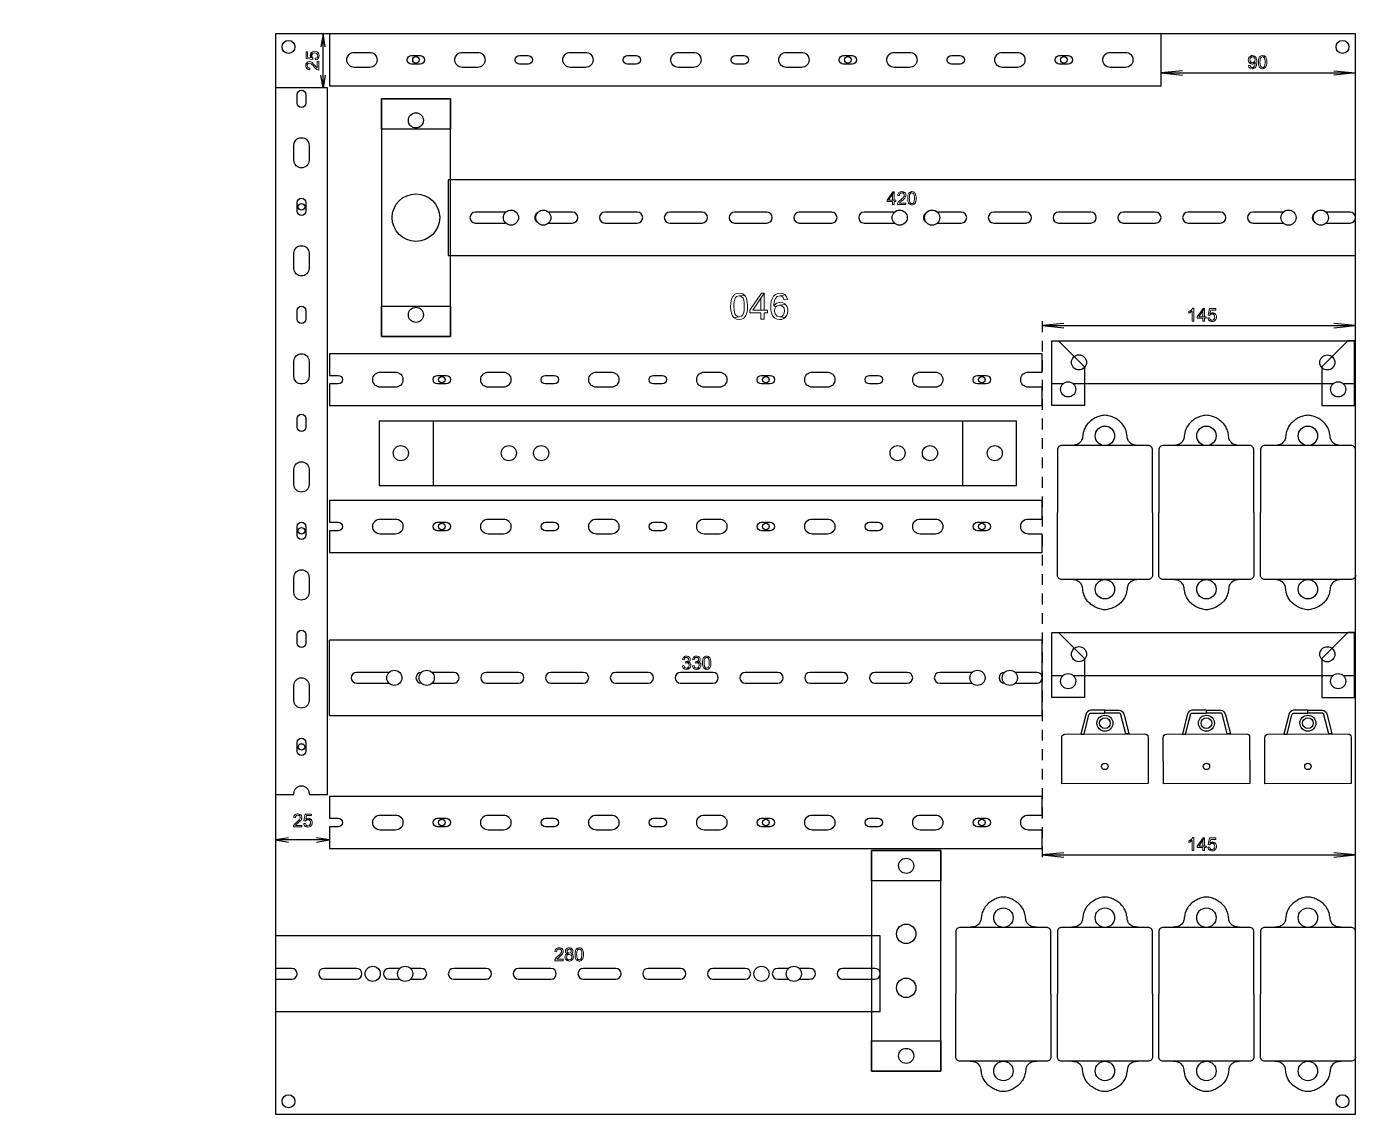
# Paper-space layout 'PlateA4land' of a CAD drawing. Header units: millimetres. Extents: x 8 to 248, y 8 to 204.
# The model-space entities are those that its viewports show. They can reach past a viewport. Long polylines and large blocks are cut down to what shows.
import ezdxf

# ---------------------------------------------------------------- set-up
doc = ezdxf.new("R2010")
doc.units = ezdxf.units.MM
doc.linetypes.add('JIS_02_0.7', pattern=[1.35, 0.75, -0.6])
doc.layers.add('1', color=30, linetype='Continuous')
doc.layers.add('ViewPorts', color=3, linetype='Continuous')
doc.layers.get('ViewPorts').off()

msp = doc.modelspace()

# ---------------------------------------------------------------- linework, layer by layer
msp.add_lwpolyline([(1145, 213), (1645, 213), (1645, 713), (1145, 713)], close=True)
for centre, radius in [((1151, 707), 3), ((1639, 707), 3), ((1210, 701), 1.5), ((1410, 701), 1.5), ((1510, 701), 1.5), ((1210, 673), 3.5), ((1157, 633), 1.5), ((1254, 628), 3.5), ((1269, 628), 3.5), ((1434, 628), 3.5), ((1449, 628), 3.5), ((1614, 628), 3.5), ((1629, 628), 3.5), ((1210, 583), 3.5), ((1222, 553), 1.5), ((1372, 553), 1.5), ((1472, 553), 1.5), ((1512, 548.5), 3.5), ((1637, 548.5), 3.5), ((1529, 527), 4.5), ((1576, 527), 4.5), ((1623, 527), 4.5), ((1203, 519), 3.5), ((1478, 519), 3.5), ((1157, 483), 1.5), ((1222, 485), 1.5), ((1372, 485), 1.5), ((1472, 485), 1.5), ((1529, 456), 4.5), ((1576, 456), 4.5), ((1623, 456), 4.5), ((1200, 415), 3.5), ((1215, 415), 3.5), ((1470, 415), 3.5), ((1485, 415), 3.5), ((1512, 413.43), 3.5), ((1637, 413.43), 3.5), ((1529, 394), 2.5), ((1576, 394), 2.5), ((1623, 394), 2.5), ((1157, 383), 1.5), ((1529, 374), 1.5), ((1576, 374), 1.5), ((1623, 374), 1.5), ((1222, 348), 1.5), ((1372, 348), 1.5), ((1472, 348), 1.5), ((1437, 328), 3.5), ((1482, 304), 4.5), ((1529, 304), 4.5), ((1576, 304), 4.5), ((1623, 304), 4.5), ((1190, 278), 3.5), ((1205, 278), 3.5), ((1370, 278), 3.5), ((1385, 278), 3.5), ((1437, 240), 3.5), ((1482, 233), 4.5), ((1529, 233), 4.5), ((1576, 233), 4.5), ((1623, 233), 4.5), ((1151, 219), 3), ((1639, 219), 3)]:
    msp.add_circle(centre, radius)
at = {"layer": '1'}
for p, q in [((1167, 713), (1166, 707)), ((1167, 688), (1167, 713)), ((1168, 707), (1167, 713)), ((1170, 713), (1170, 689)), ((1555, 689), (1555, 713)), ((1167, 688), (1166, 694)), ((1168, 694), (1167, 688)), ((1565, 696), (1555, 695)), ((1555, 695), (1645, 695)), ((1555, 695), (1565, 694)), ((1635, 696), (1645, 695)), ((1645, 695), (1635, 694)), ((1170, 689), (1555, 689)), ((1225, 645.5), (1225, 610.5)), ((1510, 579), (1500, 578)), ((1500, 578), (1645, 578)), ((1500, 578), (1510, 577)), ((1645, 578), (1635, 579)), ((1635, 577), (1645, 578)), ((1500, 565), (1170, 565)), ((1170, 565), (1170, 555)), ((1500, 556.5), (1500, 565)), ((1170, 551), (1170, 541)), ((1500, 541), (1500, 549.5)), ((1170, 541), (1500, 541)), ((1193, 534), (1488, 534)), ((1193, 534), (1193, 504)), ((1218, 534), (1218, 504)), ((1463, 534), (1463, 504)), ((1488, 504), (1488, 534)), ((1546.12, 522.47), (1513, 522.5)), ((1593.12, 522.47), (1560, 522.5)), ((1640.12, 522.47), (1607, 522.5)), ((1193, 504), (1488, 504)), ((1500, 497), (1170, 497)), ((1170, 497), (1170, 487)), ((1500, 488.5), (1500, 497)), ((1170, 483), (1170, 473)), ((1500, 473), (1500, 481.5)), ((1170, 473), (1500, 473)), ((1546.12, 460.53), (1513, 460.5)), ((1593.12, 460.53), (1560, 460.5)), ((1640.12, 460.53), (1607, 460.5)), ((1170, 397.5), (1170, 432.5)), ((1500, 360), (1170, 360)), ((1170, 360), (1170, 350)), ((1500, 351.5), (1500, 360)), ((1151, 341), (1145, 340)), ((1170, 340), (1164, 341)), ((1170, 346), (1170, 336)), ((1500, 336), (1500, 344.5)), ((1170, 340), (1145, 340)), ((1145, 340), (1151, 339)), ((1164, 339), (1170, 340)), ((1170, 336), (1500, 336)), ((1510, 334), (1500, 333)), ((1500, 333), (1645, 333)), ((1500, 333), (1510, 332)), ((1645, 333), (1635, 334)), ((1635, 332), (1645, 333)), ((1499.12, 299.47), (1466, 299.5)), ((1546.12, 299.47), (1513, 299.5)), ((1593.12, 299.47), (1560, 299.5)), ((1640.12, 299.47), (1607, 299.5)), ((1499.12, 237.53), (1466, 237.5)), ((1546.12, 237.53), (1513, 237.5)), ((1593.12, 237.53), (1560, 237.5)), ((1640.12, 237.53), (1607, 237.5))]:
    msp.add_line(p, q, dxfattribs=at)
at = {"layer": '1', "linetype": 'JIS_02_0.7'}
msp.add_line((1500, 580), (1500, 331), dxfattribs=at)
at = {"layer": '1', "color": 30, "lineweight": 0}
for points in [[(1159.04, 698.34), (1159.05, 698), (1159.19, 697.44), (1159.48, 696.98), (1159.67, 696.79), (1160.16, 696.53), (1160.77, 696.4), (1160.85, 697.15), (1160.44, 697.2), (1159.96, 697.47), (1159.76, 697.75), (1159.65, 698.33), (1159.52, 699.71), (1159.32, 699.47), (1159.1, 698.96)], [(1159.14, 704.71), (1159.14, 701.72), (1162.22, 701.14), (1162.31, 701.84), (1162.29, 701.85), (1161.89, 702.29), (1161.85, 702.35), (1161.73, 702.92), (1161.63, 704.45), (1161.46, 701.99), (1159.84, 702.31), (1159.84, 704.71)], [(1159.52, 699.71), (1159.65, 698.33), (1159.69, 698.66), (1159.94, 699.14), (1160.14, 699.3), (1160.68, 699.45), (1161.02, 699.4), (1161.56, 699.12), (1161.6, 699.09), (1161.95, 698.78), (1162.35, 698.35), (1162.84, 697.78), (1162.95, 697.66), (1163.37, 697.19), (1163.75, 696.83), (1164.05, 696.61), (1164.54, 696.34), (1165.06, 696.26), (1165.06, 700.22), (1164.34, 700.22), (1164.34, 697.28), (1163.94, 697.59), (1163.67, 697.88), (1163.19, 698.44), (1162.9, 698.79), (1162.47, 699.25), (1162.14, 699.58), (1161.89, 699.78), (1161.41, 700.06), (1161.28, 700.11), (1160.7, 700.22), (1160.51, 700.2), (1159.97, 700.05)], [(1161.08, 703.12), (1161.08, 703.08), (1161.19, 702.52), (1161.46, 701.99), (1161.63, 704.45), (1161.41, 704.2), (1161.16, 703.7)], [(1161.63, 704.45), (1161.73, 702.92), (1161.8, 703.39), (1162.09, 703.85), (1162.49, 704.11), (1163.09, 704.2), (1163.68, 704.11), (1164.15, 703.84), (1164.42, 703.49), (1164.55, 702.94), (1164.69, 701.6), (1164.86, 701.82), (1165.08, 702.33), (1165.16, 702.94), (1165.16, 703.03), (1165.06, 703.61), (1164.82, 704.1), (1164.44, 704.51), (1164.14, 704.71), (1163.62, 704.92), (1163.02, 704.99), (1162.61, 704.95), (1162.08, 704.77)], [(1163.41, 701.78), (1163.49, 701.01), (1163.72, 701.05), (1164.27, 701.25), (1164.69, 701.6), (1164.55, 702.94), (1164.53, 702.69), (1164.27, 702.18), (1164, 701.98)], [(1595.93, 702.47), (1595.63, 702.06), (1595.44, 701.57), (1595.38, 701), (1595.43, 700.48), (1595.61, 699.99), (1595.9, 699.57), (1597.34, 699.69), (1596.93, 699.76), (1596.49, 700.04), (1596.23, 700.43), (1596.14, 700.98), (1596.14, 701.04), (1596.24, 701.58), (1596.51, 702.02), (1596.86, 702.3), (1597.36, 702.42)], [(1598.18, 700.04), (1597.86, 699.8), (1597.34, 699.69), (1595.9, 699.57), (1596.16, 699.35), (1596.63, 699.11), (1597.16, 699.04), (1597.48, 699.07), (1597.99, 699.26), (1598.24, 699.43), (1598.59, 699.83)], [(1597.27, 703.02), (1596.83, 702.98), (1596.35, 702.8), (1595.93, 702.47), (1595.93, 702.47), (1597.36, 702.42), (1597.74, 702.35), (1598.18, 702.04), (1598.18, 702.03), (1598.42, 701.6), (1598.51, 701.04), (1598.42, 700.47), (1598.18, 700.04), (1598.59, 699.83), (1598.6, 699.68), (1598.58, 699.32), (1598.49, 698.77), (1598.42, 698.55), (1598.21, 698.08), (1598.18, 698.04), (1597.79, 697.66), (1597.73, 697.63), (1597.2, 697.5), (1598.5, 697.38), (1598.82, 697.78), (1599.08, 698.29), (1599.13, 698.46), (1599.24, 698.94), (1599.31, 699.49), (1599.33, 700.13), (1599.33, 700.23), (1599.29, 700.86), (1599.21, 701.4), (1599.08, 701.82), (1599.04, 701.91), (1598.74, 702.37), (1598.34, 702.71), (1598.3, 702.74), (1597.81, 702.95)], [(1602, 703.02), (1601.91, 703.02), (1601.36, 702.92), (1600.91, 702.68), (1600.83, 702.59), (1600.5, 702.19), (1600.27, 701.67), (1600.24, 701.6), (1600.13, 701.14), (1600.06, 700.59), (1600.04, 699.96), (1600.06, 699.46), (1600.12, 698.85), (1600.24, 698.32), (1600.41, 697.88), (1600.64, 697.53), (1600.98, 697.19), (1601.46, 696.97), (1602, 696.9), (1602.11, 696.9), (1602.64, 697), (1603.09, 697.26), (1603.18, 697.33), (1602, 697.5), (1601.55, 697.62), (1601.15, 698), (1601.03, 698.22), (1600.9, 698.66), (1600.82, 699.25), (1600.8, 699.96), (1600.82, 700.58), (1600.89, 701.17), (1601, 701.64), (1601.18, 701.99), (1601.5, 702.29), (1601.99, 702.42), (1603.27, 702.5), (1602.85, 702.83), (1602.55, 702.95)], [(1603.27, 702.5), (1601.99, 702.42), (1602.46, 702.3), (1602.86, 701.93), (1602.97, 701.7), (1603.1, 701.26), (1603.18, 700.68), (1603.2, 699.96), (1603.19, 699.42), (1603.12, 698.81), (1603.01, 698.33), (1602.86, 698), (1602.48, 697.64), (1602, 697.5), (1603.18, 697.33), (1603.5, 697.74), (1603.74, 698.26), (1603.76, 698.32), (1603.86, 698.78), (1603.93, 699.34), (1603.95, 699.96), (1603.94, 700.36), (1603.9, 700.93), (1603.82, 701.39), (1603.68, 701.81), (1603.44, 702.28)], [(1596.2, 698.46), (1595.5, 698.39), (1595.53, 698.2), (1595.71, 697.69), (1596.03, 697.29), (1596.16, 697.2), (1596.62, 696.97), (1597.19, 696.9), (1597.34, 696.9), (1597.87, 697.01), (1598.34, 697.26), (1598.5, 697.38), (1597.2, 697.5), (1597.01, 697.52), (1596.55, 697.73), (1596.4, 697.91)], [(1431.46, 640), (1430.86, 640), (1428.12, 636.11), (1428.12, 635.44), (1430.72, 635.44), (1430.72, 634), (1431.46, 634), (1431.46, 635.44), (1432.27, 635.44), (1432.27, 636.11), (1431.46, 636.11), (1428.84, 636.11), (1430.72, 638.82)], [(1431.46, 640), (1430.72, 638.82), (1430.72, 636.11), (1428.84, 636.11), (1431.46, 636.11)], [(1436.38, 639.55), (1435, 639.41), (1435.2, 639.4), (1435.54, 639.31), (1435.81, 639.12), (1435.9, 639.02), (1436.07, 638.72), (1436.13, 638.37), (1436.1, 638.15), (1435.99, 637.83), (1435.78, 637.49), (1435.77, 637.47), (1435.6, 637.27), (1435.39, 637.05), (1435.13, 636.8), (1434.82, 636.52), (1434.46, 636.22), (1434.24, 636.03), (1433.95, 635.77), (1433.7, 635.54), (1433.5, 635.31), (1433.35, 635.13), (1433.16, 634.82), (1433.01, 634.51), (1432.96, 634.36), (1432.93, 634), (1436.89, 634), (1436.89, 634.71), (1433.95, 634.71), (1434.03, 634.83), (1434.26, 635.11), (1434.28, 635.13), (1434.46, 635.3), (1434.74, 635.55), (1435.11, 635.86), (1435.22, 635.96), (1435.55, 636.24), (1435.83, 636.5), (1436.06, 636.72), (1436.25, 636.92), (1436.37, 637.06), (1436.58, 637.36), (1436.73, 637.65), (1436.74, 637.66), (1436.84, 638.01), (1436.88, 638.36), (1436.86, 638.64), (1436.77, 638.98), (1436.61, 639.28)], [(1435.01, 640.02), (1434.95, 640.02), (1434.57, 639.99), (1434.22, 639.91), (1433.92, 639.77), (1433.65, 639.58), (1433.62, 639.55), (1433.4, 639.31), (1433.24, 639.02), (1433.13, 638.67), (1433.07, 638.29), (1433.82, 638.21), (1433.85, 638.5), (1433.95, 638.83), (1434.15, 639.1), (1434.32, 639.24), (1434.62, 639.37), (1435, 639.41), (1436.38, 639.55), (1436.32, 639.59), (1436.06, 639.78), (1435.75, 639.92), (1435.4, 640)], [(1438.45, 639.59), (1438.23, 639.34), (1438.05, 639.03), (1437.9, 638.67), (1437.83, 638.44), (1437.76, 638.12), (1437.72, 637.77), (1437.69, 637.38), (1437.68, 636.96), (1437.68, 636.86), (1437.69, 636.42), (1437.74, 636.01), (1437.8, 635.64), (1437.88, 635.31), (1437.99, 635.01), (1438.12, 634.75), (1438.27, 634.52), (1438.38, 634.4), (1439.63, 634.5), (1439.32, 634.56), (1439.04, 634.72), (1438.78, 634.99), (1438.71, 635.13), (1438.61, 635.37), (1438.53, 635.68), (1438.48, 636.04), (1438.45, 636.47), (1438.44, 636.96), (1438.45, 637.38), (1438.47, 637.8), (1438.53, 638.18), (1438.6, 638.5), (1438.7, 638.77), (1438.82, 638.98), (1439, 639.19), (1439.28, 639.36), (1439.63, 639.41)], [(1439.63, 640.02), (1439.52, 640.02), (1439.16, 639.97), (1438.83, 639.85), (1438.55, 639.67), (1438.45, 639.59), (1439.63, 639.41), (1439.95, 639.36), (1440.24, 639.2), (1440.49, 638.93), (1440.57, 638.8), (1440.66, 638.55), (1440.74, 638.25), (1440.79, 637.88), (1440.82, 637.45), (1440.83, 636.96), (1440.83, 636.62), (1440.8, 636.18), (1440.76, 635.79), (1440.69, 635.46), (1440.6, 635.2), (1440.49, 634.99), (1440.25, 634.73), (1439.96, 634.56), (1439.63, 634.5), (1438.38, 634.4), (1438.64, 634.18), (1438.93, 634.02), (1439.26, 633.93), (1439.63, 633.9), (1439.76, 633.9), (1440.12, 633.95), (1440.44, 634.07), (1440.73, 634.26), (1440.82, 634.34), (1441.04, 634.59), (1441.23, 634.9), (1441.37, 635.26), (1441.44, 635.48), (1441.5, 635.8), (1441.55, 636.15), (1441.58, 636.54), (1441.59, 636.96), (1441.58, 637.38), (1441.56, 637.75), (1441.52, 638.09), (1441.45, 638.38), (1441.38, 638.64), (1441.24, 638.98), (1441.08, 639.27), (1441.01, 639.37), (1440.77, 639.63), (1440.48, 639.83), (1440.34, 639.9), (1440.01, 639.99)], [(1359.63, 593.05), (1358.47, 592.9), (1357.44, 592.37), (1356.7, 591.51), (1356.14, 590.36), (1355.93, 589.53), (1355.75, 588.32), (1355.72, 586.93), (1355.72, 586.57), (1355.81, 585.12), (1356.05, 583.88), (1356.4, 582.87), (1356.91, 582.04), (1357.41, 581.54), (1359.63, 582.01), (1358.83, 582.19), (1357.91, 582.99), (1357.79, 583.2), (1357.47, 584.09), (1357.29, 585.33), (1357.23, 586.93), (1357.23, 587.66), (1357.35, 589.09), (1357.62, 590.18), (1357.97, 590.98), (1358.5, 591.51), (1359.6, 591.84), (1362.23, 591.93), (1361.31, 592.66), (1360.84, 592.87)], [(1362.23, 591.93), (1359.6, 591.84), (1360.43, 591.66), (1361.31, 590.86), (1361.46, 590.65), (1361.76, 589.77), (1361.97, 588.52), (1362.02, 586.93), (1362, 586.36), (1361.91, 584.88), (1361.67, 583.76), (1361.31, 582.99), (1360.69, 582.34), (1359.63, 582.01), (1357.41, 581.54), (1358.39, 580.98), (1359.63, 580.8), (1360.78, 580.98), (1361.82, 581.51), (1362.56, 582.37), (1363.09, 583.52), (1363.3, 584.35), (1363.47, 585.53), (1363.53, 586.93), (1363.53, 587.43), (1363.44, 588.73), (1363.27, 589.77), (1363.03, 590.51), (1362.53, 591.54)], [(1371.23, 593.02), (1370.01, 593.02), (1364.54, 585.24), (1364.54, 583.88), (1369.75, 583.88), (1369.75, 581.01), (1371.23, 581.01), (1371.23, 583.88), (1372.85, 583.88), (1372.85, 585.24), (1371.23, 585.24), (1365.99, 585.24), (1369.75, 590.65)], [(1371.23, 593.02), (1369.75, 590.65), (1369.75, 585.24), (1365.99, 585.24), (1371.23, 585.24)], [(1378.59, 593.05), (1377.5, 592.93), (1376.43, 592.46), (1375.58, 591.69), (1375.34, 591.39), (1374.87, 590.48), (1374.54, 589.38), (1374.33, 588.11), (1374.27, 586.63), (1374.33, 585.3), (1374.57, 584.03), (1374.92, 582.96), (1375.43, 582.16), (1376.2, 581.48), (1377.23, 580.98), (1378.44, 580.8), (1379.27, 580.89), (1380.37, 581.33), (1380.99, 581.81), (1378.42, 582.01), (1378.36, 582.01), (1377.2, 582.4), (1377.05, 582.49), (1376.29, 583.43), (1376.2, 583.7), (1375.96, 584.88), (1376.11, 585.8), (1376.67, 586.78), (1375.75, 587.19), (1375.75, 587.66), (1375.87, 588.97), (1376.17, 589.97), (1376.46, 590.59), (1377.26, 591.45), (1377.35, 591.51), (1378.5, 591.84), (1380.9, 592.25), (1380.84, 592.34), (1379.84, 592.87)], [(1378.65, 588.79), (1378.21, 588.76), (1377.05, 588.4), (1376.58, 588.11), (1375.75, 587.19), (1376.67, 586.78), (1377.23, 587.22), (1378.36, 587.49), (1381.17, 587.72), (1380.84, 588.02), (1379.84, 588.61)], [(1380.9, 592.25), (1378.5, 591.84), (1378.95, 591.81), (1379.95, 591.22), (1380.04, 591.1), (1380.52, 589.94), (1382, 590.06), (1381.97, 590.18), (1381.61, 591.36)], [(1381.17, 587.72), (1378.36, 587.49), (1379.04, 587.4), (1380.04, 586.78), (1380.49, 586.07), (1380.69, 584.82), (1380.55, 583.76), (1380.01, 582.78), (1379.51, 582.34), (1378.42, 582.01), (1380.99, 581.81), (1381.73, 582.81), (1382.05, 583.7), (1382.2, 584.91), (1382.14, 585.62), (1381.82, 586.78)], [(1568.31, 584.73), (1567.92, 584.52), (1567.92, 583.81), (1567.92, 583.81), (1568.28, 583.97), (1568.7, 584.19), (1569.08, 584.44), (1569.39, 584.7)], [(1570.13, 586.03), (1569.65, 586.03), (1569.58, 585.89), (1569.33, 585.56), (1569, 585.22), (1568.67, 584.96), (1568.31, 584.73), (1569.39, 584.7), (1569.39, 580), (1570.13, 580)], [(1575.11, 586), (1574.51, 586), (1571.77, 582.12), (1571.77, 581.44), (1574.37, 581.44), (1574.37, 580), (1575.11, 580), (1575.11, 581.44), (1575.92, 581.44), (1575.92, 582.12), (1575.11, 582.12), (1572.49, 582.12), (1574.37, 584.82)], [(1575.11, 586), (1574.37, 584.82), (1574.37, 582.12), (1572.49, 582.12), (1575.11, 582.12)], [(1580.36, 585.92), (1577.38, 585.92), (1576.8, 582.84), (1577.49, 582.75), (1577.61, 582.9), (1577.94, 583.17), (1578.16, 583.27), (1578.59, 583.33), (1580.11, 583.44), (1579.95, 583.58), (1577.65, 583.61), (1577.97, 585.22), (1580.36, 585.22)], [(1580.11, 583.44), (1578.59, 583.33), (1578.78, 583.32), (1579.19, 583.2), (1579.51, 582.97), (1579.65, 582.8), (1579.81, 582.42), (1579.87, 581.97), (1579.84, 581.64), (1579.72, 581.24), (1579.5, 580.91), (1579.37, 580.78), (1579.01, 580.58), (1578.6, 580.51), (1577.27, 580.36), (1577.39, 580.26), (1577.74, 580.06), (1578.15, 579.94), (1578.6, 579.9), (1578.73, 579.9), (1579.16, 579.97), (1579.54, 580.11), (1579.88, 580.33), (1580.17, 580.63), (1580.31, 580.82), (1580.5, 581.2), (1580.61, 581.6), (1580.65, 582.04), (1580.63, 582.33), (1580.54, 582.75), (1580.36, 583.12)], [(1578.78, 583.98), (1578.44, 583.95), (1578.03, 583.82), (1577.65, 583.61), (1579.95, 583.58), (1579.6, 583.8), (1579.21, 583.94)], [(1577.45, 581.64), (1576.67, 581.57), (1576.68, 581.45), (1576.79, 581.03), (1576.99, 580.67), (1577.27, 580.36), (1578.6, 580.51), (1578.2, 580.57), (1577.84, 580.79), (1577.78, 580.86), (1577.56, 581.2)], [(1333.92, 424.49), (1333.71, 424.2), (1333.55, 423.86), (1333.44, 423.47), (1334.18, 423.34), (1334.21, 423.52), (1334.35, 423.88), (1334.55, 424.15), (1334.58, 424.17), (1334.88, 424.36), (1335.26, 424.42)], [(1335.25, 425.03), (1335.08, 425.02), (1334.7, 424.96), (1334.36, 424.82), (1334.06, 424.62), (1333.92, 424.49), (1335.26, 424.42), (1335.29, 424.42), (1335.67, 424.35), (1335.97, 424.16), (1336.18, 423.85), (1336.25, 423.48), (1336.23, 423.32), (1336.12, 422.98), (1335.87, 422.72), (1335.75, 422.66), (1335.4, 422.52), (1335.02, 422.48), (1336.23, 422.28), (1336.55, 422.49), (1336.79, 422.76), (1336.95, 423.09), (1337, 423.47), (1337, 423.52), (1336.94, 423.89), (1336.78, 424.24), (1336.73, 424.33), (1336.48, 424.6), (1336.15, 424.82), (1335.99, 424.89), (1335.63, 424.99)], [(1334.9, 422.49), (1334.82, 421.84), (1334.99, 421.88), (1335.34, 421.92), (1336.55, 422.12), (1336.18, 422.25), (1336.23, 422.28), (1335.02, 422.48)], [(1336.55, 422.12), (1335.34, 421.92), (1335.53, 421.91), (1335.89, 421.81), (1336.18, 421.6), (1336.3, 421.46), (1336.46, 421.14), (1336.51, 420.76), (1336.5, 420.51), (1336.38, 420.16), (1336.16, 419.87), (1335.98, 419.72), (1335.65, 419.56), (1335.28, 419.5), (1336.73, 419.44), (1336.97, 419.73), (1337.15, 420.05), (1337.26, 420.4), (1337.3, 420.77), (1337.28, 421.07), (1337.18, 421.44), (1337, 421.74), (1336.84, 421.91)], [(1338.58, 424.49), (1338.36, 424.2), (1338.21, 423.86), (1338.1, 423.47), (1338.84, 423.34), (1338.87, 423.52), (1339, 423.88), (1339.21, 424.15), (1339.23, 424.17), (1339.55, 424.36), (1339.92, 424.42)], [(1339.9, 425.03), (1339.73, 425.02), (1339.36, 424.96), (1339.02, 424.82), (1338.72, 424.62), (1338.58, 424.49), (1339.92, 424.42), (1339.96, 424.42), (1340.33, 424.35), (1340.63, 424.16), (1340.83, 423.85), (1340.9, 423.48), (1340.89, 423.32), (1340.77, 422.98), (1340.53, 422.72), (1340.41, 422.66), (1340.06, 422.52), (1339.68, 422.48), (1340.89, 422.28), (1341.22, 422.49), (1341.46, 422.76), (1341.61, 423.09), (1341.66, 423.47), (1341.66, 423.52), (1341.6, 423.89), (1341.45, 424.24), (1341.39, 424.33), (1341.13, 424.6), (1340.81, 424.82), (1340.65, 424.89), (1340.29, 424.99)], [(1339.56, 422.49), (1339.48, 421.84), (1339.64, 421.88), (1340, 421.92), (1341.21, 422.12), (1340.83, 422.25), (1340.89, 422.28), (1339.68, 422.48)], [(1341.21, 422.12), (1340, 421.92), (1340.19, 421.91), (1340.55, 421.81), (1340.84, 421.6), (1340.96, 421.46), (1341.12, 421.14), (1341.17, 420.76), (1341.16, 420.51), (1341.04, 420.16), (1340.82, 419.87), (1340.64, 419.72), (1340.31, 419.56), (1339.94, 419.5), (1341.38, 419.44), (1341.63, 419.73), (1341.81, 420.05), (1341.92, 420.4), (1341.96, 420.77), (1341.93, 421.07), (1341.84, 421.44), (1341.66, 421.74), (1341.51, 421.91)], [(1344.64, 425.03), (1344.6, 425.03), (1344.21, 424.98), (1343.86, 424.86), (1343.55, 424.68), (1343.5, 424.63), (1343.26, 424.37), (1343.06, 424.05), (1342.9, 423.68), (1342.85, 423.51), (1342.78, 423.18), (1342.72, 422.82), (1342.69, 422.41), (1342.68, 421.96), (1342.69, 421.58), (1342.72, 421.14), (1342.78, 420.73), (1342.87, 420.37), (1342.98, 420.05), (1343.12, 419.76), (1343.28, 419.52), (1343.32, 419.47), (1344.64, 419.5), (1344.37, 419.55), (1344.06, 419.71), (1343.79, 420), (1343.75, 420.06), (1343.64, 420.3), (1343.55, 420.61), (1343.49, 420.99), (1343.45, 421.44), (1343.44, 421.96), (1343.44, 422.23), (1343.47, 422.7), (1343.52, 423.12), (1343.59, 423.47), (1343.7, 423.76), (1343.82, 423.99), (1343.97, 424.16), (1344.27, 424.35), (1344.63, 424.42), (1345.79, 424.62), (1345.49, 424.83), (1345.38, 424.88), (1345.03, 424.99)], [(1345.79, 424.62), (1344.63, 424.42), (1344.91, 424.38), (1345.22, 424.22), (1345.49, 423.93), (1345.54, 423.86), (1345.65, 423.62), (1345.73, 423.31), (1345.79, 422.93), (1345.83, 422.48), (1345.84, 421.96), (1345.84, 421.78), (1345.82, 421.28), (1345.77, 420.86), (1345.7, 420.5), (1345.61, 420.22), (1345.49, 420), (1345.29, 419.76), (1344.98, 419.57), (1344.64, 419.5), (1343.32, 419.47), (1343.59, 419.22), (1343.9, 419.04), (1344.25, 418.93), (1344.64, 418.9), (1344.69, 418.9), (1345.08, 418.95), (1345.43, 419.06), (1345.73, 419.26), (1345.78, 419.3), (1346.02, 419.56), (1346.22, 419.88), (1346.38, 420.26), (1346.42, 420.41), (1346.5, 420.74), (1346.55, 421.11), (1346.59, 421.51), (1346.59, 421.96), (1346.59, 422.3), (1346.57, 422.71), (1346.52, 423.07), (1346.46, 423.38), (1346.4, 423.6), (1346.26, 423.96), (1346.09, 424.28), (1346.05, 424.34)], [(1334.11, 420.68), (1333.37, 420.59), (1333.42, 420.31), (1333.53, 419.95), (1333.72, 419.64), (1333.97, 419.37), (1334.2, 419.19), (1334.52, 419.03), (1334.88, 418.93), (1335.28, 418.9), (1335.38, 418.9), (1335.76, 418.94), (1336.12, 419.05), (1336.44, 419.21), (1336.73, 419.44), (1335.28, 419.5), (1335.22, 419.51), (1334.85, 419.59), (1334.54, 419.78), (1334.39, 419.95), (1334.23, 420.27)], [(1338.76, 420.68), (1338.03, 420.59), (1338.07, 420.31), (1338.19, 419.95), (1338.38, 419.64), (1338.63, 419.37), (1338.86, 419.19), (1339.18, 419.03), (1339.54, 418.93), (1339.94, 418.9), (1340.04, 418.9), (1340.42, 418.94), (1340.78, 419.05), (1341.1, 419.21), (1341.38, 419.44), (1339.94, 419.5), (1339.87, 419.51), (1339.51, 419.59), (1339.2, 419.78), (1339.05, 419.95), (1338.88, 420.27)], [(1156.72, 351.54), (1155.35, 351.42), (1155.68, 351.38), (1156.16, 351.12), (1156.32, 350.92), (1156.47, 350.38), (1156.42, 350.04), (1156.14, 349.49), (1156.1, 349.45), (1155.8, 349.11), (1155.37, 348.7), (1154.81, 348.22), (1154.67, 348.1), (1154.19, 347.69), (1153.84, 347.31), (1153.62, 347.01), (1153.37, 346.52), (1153.28, 346.01), (1157.24, 346.01), (1157.24, 346.71), (1154.29, 346.71), (1154.61, 347.11), (1154.91, 347.39), (1155.46, 347.86), (1155.82, 348.17), (1156.27, 348.59), (1156.6, 348.93), (1156.81, 349.18), (1157.09, 349.65), (1157.14, 349.79), (1157.24, 350.37), (1157.23, 350.55), (1157.06, 351.09)], [(1155.36, 352.03), (1155.01, 352.01), (1154.44, 351.87), (1153.99, 351.58), (1153.81, 351.38), (1153.54, 350.89), (1153.42, 350.29), (1154.17, 350.22), (1154.23, 350.64), (1154.5, 351.11), (1154.77, 351.29), (1155.35, 351.42), (1156.72, 351.54), (1156.47, 351.74), (1155.97, 351.96)], [(1158.8, 347.64), (1158.03, 347.57), (1158.06, 347.32), (1158.26, 346.78), (1158.63, 346.36), (1159.96, 346.51), (1159.69, 346.53), (1159.2, 346.8), (1158.99, 347.06)], [(1161.72, 351.92), (1158.74, 351.92), (1158.16, 348.84), (1158.85, 348.75), (1158.88, 348.79), (1159.3, 349.18), (1159.38, 349.21), (1159.94, 349.33), (1161.47, 349.44), (1159, 349.6), (1159.33, 351.22), (1161.72, 351.22)], [(1161.47, 349.44), (1159.94, 349.33), (1160.41, 349.26), (1160.87, 348.96), (1161.12, 348.56), (1161.22, 347.97), (1161.22, 347.96), (1161.13, 347.37), (1160.86, 346.91), (1160.51, 346.63), (1159.96, 346.51), (1158.63, 346.36), (1158.84, 346.2), (1159.35, 345.97), (1159.96, 345.91), (1160.07, 345.91), (1160.64, 346.01), (1161.12, 346.25), (1161.53, 346.63), (1161.73, 346.93), (1161.93, 347.45), (1162.01, 348.04), (1161.97, 348.46), (1161.8, 348.99)], [(1160.14, 349.98), (1160.08, 349.98), (1159.53, 349.88), (1159, 349.6), (1161.47, 349.44), (1161.21, 349.65), (1160.71, 349.9)], [(1570.13, 341.03), (1569.65, 341.03), (1569.58, 340.89), (1569.33, 340.56), (1569, 340.22), (1568.67, 339.96), (1568.31, 339.73), (1569.39, 339.7), (1569.39, 335), (1570.13, 335)], [(1575.11, 341), (1574.51, 341), (1571.77, 337.12), (1571.77, 336.44), (1574.37, 336.44), (1574.37, 335), (1575.11, 335), (1575.11, 336.44), (1575.92, 336.44), (1575.92, 337.12), (1575.11, 337.12), (1572.49, 337.12), (1574.37, 339.82)], [(1575.11, 341), (1574.37, 339.82), (1574.37, 337.12), (1572.49, 337.12), (1575.11, 337.12)], [(1580.36, 340.92), (1577.38, 340.92), (1576.8, 337.84), (1577.49, 337.75), (1577.61, 337.9), (1577.94, 338.17), (1578.16, 338.27), (1578.59, 338.33), (1580.11, 338.44), (1579.95, 338.58), (1577.65, 338.61), (1577.97, 340.22), (1580.36, 340.22)], [(1568.31, 339.73), (1567.92, 339.52), (1567.92, 338.81), (1567.92, 338.81), (1568.28, 338.97), (1568.7, 339.19), (1569.08, 339.44), (1569.39, 339.7)], [(1577.45, 336.64), (1576.67, 336.57), (1576.68, 336.45), (1576.79, 336.03), (1576.99, 335.67), (1577.27, 335.36), (1578.6, 335.51), (1578.2, 335.57), (1577.84, 335.79), (1577.78, 335.86), (1577.56, 336.2)], [(1580.11, 338.44), (1578.59, 338.33), (1578.78, 338.32), (1579.19, 338.2), (1579.51, 337.97), (1579.65, 337.8), (1579.81, 337.42), (1579.87, 336.97), (1579.84, 336.64), (1579.72, 336.24), (1579.5, 335.91), (1579.37, 335.78), (1579.01, 335.58), (1578.6, 335.51), (1577.27, 335.36), (1577.39, 335.26), (1577.74, 335.06), (1578.15, 334.94), (1578.6, 334.9), (1578.73, 334.9), (1579.16, 334.97), (1579.54, 335.11), (1579.88, 335.33), (1580.17, 335.63), (1580.31, 335.82), (1580.5, 336.2), (1580.61, 336.6), (1580.65, 337.04), (1580.63, 337.33), (1580.54, 337.75), (1580.36, 338.12)], [(1578.78, 338.98), (1578.44, 338.95), (1578.03, 338.82), (1577.65, 338.61), (1579.95, 338.58), (1579.6, 338.8), (1579.21, 338.94)], [(1277.71, 289.55), (1276.32, 289.42), (1276.74, 289.36), (1277.14, 289.12), (1277.34, 288.84), (1277.45, 288.38), (1277.36, 287.95), (1277.11, 287.49), (1276.94, 287.3), (1276.65, 286.99), (1276.27, 286.63), (1275.78, 286.23), (1275.48, 285.97), (1275.11, 285.63), (1274.83, 285.31), (1274.55, 284.93), (1274.34, 284.51), (1274.33, 284.49), (1274.25, 284.01), (1278.21, 284.01), (1278.21, 284.72), (1275.28, 284.72), (1275.28, 284.72), (1275.58, 285.11), (1275.64, 285.17), (1275.95, 285.45), (1276.44, 285.87), (1276.51, 285.93), (1276.95, 286.32), (1277.31, 286.65), (1277.57, 286.92), (1277.84, 287.25), (1278.06, 287.66), (1278.14, 287.88), (1278.21, 288.37), (1278.17, 288.73), (1278, 289.18)], [(1276.34, 290.02), (1276.32, 290.02), (1275.8, 289.98), (1275.35, 289.83), (1274.97, 289.59), (1274.97, 289.58), (1274.68, 289.24), (1274.49, 288.81), (1274.39, 288.3), (1275.15, 288.22), (1275.15, 288.22), (1275.23, 288.72), (1275.47, 289.1), (1275.83, 289.33), (1276.32, 289.42), (1277.71, 289.55), (1277.68, 289.57), (1277.31, 289.83), (1276.86, 289.98)], [(1279.63, 287.04), (1279.3, 286.72), (1279.26, 286.66), (1279.06, 286.24), (1279, 285.74), (1279, 285.72), (1279.06, 285.24), (1279.24, 284.8), (1279.54, 284.43), (1280.98, 284.5), (1280.81, 284.52), (1280.35, 284.67), (1280.21, 284.75), (1279.9, 285.13), (1279.84, 285.26), (1279.75, 285.73), (1279.84, 286.2), (1280.1, 286.59), (1280.48, 286.85), (1280.95, 286.94)], [(1280.96, 290.02), (1280.53, 289.99), (1280.08, 289.85), (1279.71, 289.58), (1279.52, 289.38), (1279.31, 288.96), (1279.24, 288.48), (1279.27, 288.16), (1279.46, 287.74), (1279.68, 287.5), (1280.98, 287.54), (1280.67, 287.58), (1280.26, 287.81), (1280.1, 288.03), (1279.99, 288.51), (1280.02, 288.75), (1280.27, 289.15), (1280.49, 289.32), (1280.97, 289.43), (1282.22, 289.57), (1281.91, 289.81), (1281.48, 289.97)], [(1282.22, 289.57), (1280.97, 289.43), (1281.27, 289.39), (1281.67, 289.15), (1281.83, 288.93), (1281.94, 288.47), (1281.91, 288.22), (1281.68, 287.81), (1281.45, 287.64), (1280.98, 287.54), (1279.68, 287.5), (1280.14, 287.26), (1280.08, 287.25), (1279.63, 287.04), (1280.95, 286.94), (1280.97, 286.94), (1281.45, 286.85), (1281.84, 286.59), (1281.85, 286.58), (1282.11, 286.19), (1282.19, 285.71), (1282.11, 285.24), (1281.85, 284.85), (1281.46, 284.59), (1280.98, 284.5), (1279.54, 284.43), (1279.63, 284.35), (1280.01, 284.1), (1280.46, 283.95), (1280.97, 283.91), (1281.1, 283.91), (1281.6, 283.98), (1282.04, 284.15), (1282.4, 284.43), (1282.4, 284.43), (1282.71, 284.8), (1282.88, 285.24), (1282.95, 285.72), (1282.95, 285.77), (1282.87, 286.26), (1282.66, 286.68), (1282.62, 286.73), (1282.28, 287.04), (1281.82, 287.26), (1282.15, 287.42), (1282.49, 287.74), (1282.61, 287.98), (1282.71, 288.46), (1282.67, 288.75), (1282.52, 289.19)], [(1284.38, 289.53), (1284.09, 289.15), (1283.88, 288.68), (1283.83, 288.48), (1283.73, 288.04), (1283.68, 287.53), (1283.66, 286.97), (1283.66, 286.79), (1283.69, 286.2), (1283.77, 285.68), (1283.89, 285.23), (1284.05, 284.84), (1284.25, 284.52), (1284.33, 284.43), (1285.62, 284.5), (1285.55, 284.51), (1285.12, 284.64), (1284.77, 285), (1284.75, 285.03), (1284.61, 285.35), (1284.5, 285.77), (1284.44, 286.31), (1284.42, 286.97), (1284.42, 287.15), (1284.46, 287.77), (1284.53, 288.27), (1284.64, 288.69), (1284.8, 288.99), (1284.81, 289), (1285.16, 289.32), (1285.61, 289.42)], [(1285.62, 290.02), (1285.41, 290.02), (1284.93, 289.91), (1284.54, 289.67), (1284.38, 289.53), (1285.61, 289.42), (1285.7, 289.42), (1286.12, 289.28), (1286.47, 288.93), (1286.5, 288.9), (1286.64, 288.58), (1286.74, 288.16), (1286.8, 287.62), (1286.82, 286.97), (1286.82, 286.86), (1286.79, 286.23), (1286.72, 285.7), (1286.62, 285.29), (1286.47, 285), (1286.42, 284.93), (1286.05, 284.61), (1285.62, 284.5), (1284.33, 284.43), (1284.69, 284.14), (1285.12, 283.96), (1285.62, 283.91), (1285.84, 283.91), (1286.32, 284.02), (1286.71, 284.26), (1286.87, 284.4), (1287.15, 284.79), (1287.35, 285.26), (1287.42, 285.45), (1287.5, 285.89), (1287.56, 286.4), (1287.57, 286.97), (1287.56, 287.48), (1287.52, 287.98), (1287.44, 288.38), (1287.28, 288.86), (1287.07, 289.28), (1286.85, 289.55), (1286.47, 289.84), (1286.12, 289.97)]]:
    msp.add_lwpolyline(points, close=True, dxfattribs=at)
at = {"layer": '1'}
for points in [[(1188.5, 697.5), (1181.5, 697.5, -1), (1181.5, 704.5), (1188.5, 704.5, -1)], [(1212, 699), (1208, 699, -1), (1208, 703), (1212, 703, -1)], [(1238.5, 697.5), (1231.5, 697.5, -1), (1231.5, 704.5), (1238.5, 704.5, -1)], [(1262, 699), (1258, 699, -1), (1258, 703), (1262, 703, -1)], [(1288.5, 697.5), (1281.5, 697.5, -1), (1281.5, 704.5), (1288.5, 704.5, -1)], [(1312, 699), (1308, 699, -1), (1308, 703), (1312, 703, -1)], [(1338.5, 697.5), (1331.5, 697.5, -1), (1331.5, 704.5), (1338.5, 704.5, -1)], [(1362, 699), (1358, 699, -1), (1358, 703), (1362, 703, -1)], [(1388.5, 697.5), (1381.5, 697.5, -1), (1381.5, 704.5), (1388.5, 704.5, -1)], [(1412, 699), (1408, 699, -1), (1408, 703), (1412, 703, -1)], [(1438.5, 697.5), (1431.5, 697.5, -1), (1431.5, 704.5), (1438.5, 704.5, -1)], [(1462, 699), (1458, 699, -1), (1458, 703), (1462, 703, -1)], [(1488.5, 697.5), (1481.5, 697.5, -1), (1481.5, 704.5), (1488.5, 704.5, -1)], [(1512, 699), (1508, 699, -1), (1508, 703), (1512, 703, -1)], [(1538.5, 697.5), (1531.5, 697.5, -1), (1531.5, 704.5), (1538.5, 704.5, -1)], [(1155, 681), (1155, 685, -1), (1159, 685), (1159, 681, -1)], [(1153.5, 654.5), (1153.5, 661.5, -1), (1160.5, 661.5), (1160.5, 654.5, -1)], [(1155, 631), (1155, 635, -1), (1159, 635), (1159, 631, -1)], [(1297.5, 630.5, 1), (1297.5, 625.5), (1312.5, 625.5, 1), (1312.5, 630.5)], [(1327.5, 630.5, 1), (1327.5, 625.5), (1342.5, 625.5, 1), (1342.5, 630.5)], [(1357.5, 630.5, 1), (1357.5, 625.5), (1372.5, 625.5, 1), (1372.5, 630.5)], [(1387.5, 630.5, 1), (1387.5, 625.5), (1402.5, 625.5, 1), (1402.5, 630.5)], [(1477.5, 630.5, 1), (1477.5, 625.5), (1492.5, 625.5, 1), (1492.5, 630.5)], [(1507.5, 630.5, 1), (1507.5, 625.5), (1522.5, 625.5, 1), (1522.5, 630.5)], [(1537.5, 630.5, 1), (1537.5, 625.5), (1552.5, 625.5, 1), (1552.5, 630.5)], [(1567.5, 630.5, 1), (1567.5, 625.5), (1582.5, 625.5, 1), (1582.5, 630.5)], [(1153.5, 604.5), (1153.5, 611.5, -1), (1160.5, 611.5), (1160.5, 604.5, -1)], [(1155, 581), (1155, 585, -1), (1159, 585), (1159, 581, -1)], [(1153.5, 554.5), (1153.5, 561.5, -1), (1160.5, 561.5), (1160.5, 554.5, -1)], [(1200.5, 549.5), (1193.5, 549.5, -1), (1193.5, 556.5), (1200.5, 556.5, -1)], [(1224, 551), (1220, 551, -1), (1220, 555), (1224, 555, -1)], [(1250.5, 549.5), (1243.5, 549.5, -1), (1243.5, 556.5), (1250.5, 556.5, -1)], [(1274, 551), (1270, 551, -1), (1270, 555), (1274, 555, -1)], [(1300.5, 549.5), (1293.5, 549.5, -1), (1293.5, 556.5), (1300.5, 556.5, -1)], [(1324, 551), (1320, 551, -1), (1320, 555), (1324, 555, -1)], [(1350.5, 549.5), (1343.5, 549.5, -1), (1343.5, 556.5), (1350.5, 556.5, -1)], [(1374, 551), (1370, 551, -1), (1370, 555), (1374, 555, -1)], [(1400.5, 549.5), (1393.5, 549.5, -1), (1393.5, 556.5), (1400.5, 556.5, -1)], [(1424, 551), (1420, 551, -1), (1420, 555), (1424, 555, -1)], [(1450.5, 549.5), (1443.5, 549.5, -1), (1443.5, 556.5), (1450.5, 556.5, -1)], [(1474, 551), (1470, 551, -1), (1470, 555), (1474, 555, -1)], [(1155, 531), (1155, 535, -1), (1159, 535), (1159, 531, -1)], [(1153.5, 504.5), (1153.5, 511.5, -1), (1160.5, 511.5), (1160.5, 504.5, -1)], [(1155, 481), (1155, 485, -1), (1159, 485), (1159, 481, -1)], [(1200.5, 481.5), (1193.5, 481.5, -1), (1193.5, 488.5), (1200.5, 488.5, -1)], [(1224, 483), (1220, 483, -1), (1220, 487), (1224, 487, -1)], [(1250.5, 481.5), (1243.5, 481.5, -1), (1243.5, 488.5), (1250.5, 488.5, -1)], [(1274, 483), (1270, 483, -1), (1270, 487), (1274, 487, -1)], [(1300.5, 481.5), (1293.5, 481.5, -1), (1293.5, 488.5), (1300.5, 488.5, -1)], [(1324, 483), (1320, 483, -1), (1320, 487), (1324, 487, -1)], [(1350.5, 481.5), (1343.5, 481.5, -1), (1343.5, 488.5), (1350.5, 488.5, -1)], [(1374, 483), (1370, 483, -1), (1370, 487), (1374, 487, -1)], [(1400.5, 481.5), (1393.5, 481.5, -1), (1393.5, 488.5), (1400.5, 488.5, -1)], [(1424, 483), (1420, 483, -1), (1420, 487), (1424, 487, -1)], [(1450.5, 481.5), (1443.5, 481.5, -1), (1443.5, 488.5), (1450.5, 488.5, -1)], [(1474, 483), (1470, 483, -1), (1470, 487), (1474, 487, -1)], [(1153.5, 454.5), (1153.5, 461.5, -1), (1160.5, 461.5), (1160.5, 454.5, -1)], [(1155, 431), (1155, 435, -1), (1159, 435), (1159, 431, -1)], [(1153.5, 404.5), (1153.5, 411.5, -1), (1160.5, 411.5), (1160.5, 404.5, -1)], [(1242.5, 417.5, 1), (1242.5, 412.5), (1257.5, 412.5, 1), (1257.5, 417.5)], [(1272.5, 417.5, 1), (1272.5, 412.5), (1287.5, 412.5, 1), (1287.5, 417.5)], [(1302.5, 417.5, 1), (1302.5, 412.5), (1317.5, 412.5, 1), (1317.5, 417.5)], [(1332.5, 417.5, 1), (1332.5, 412.5), (1347.5, 412.5, 1), (1347.5, 417.5)], [(1362.5, 417.5, 1), (1362.5, 412.5), (1377.5, 412.5, 1), (1377.5, 417.5)], [(1392.5, 417.5, 1), (1392.5, 412.5), (1407.5, 412.5, 1), (1407.5, 417.5)], [(1422.5, 417.5, 1), (1422.5, 412.5), (1437.5, 412.5, 1), (1437.5, 417.5)], [(1528.98, 400.07), (1522.31, 400.05, 0.302776), (1520.1, 397.82), (1517.91, 388.93), (1519.39, 388.93), (1521.58, 397.83, -0.414214), (1522.32, 398.57), (1528.98, 398.59)], [(1528.98, 400.07), (1535.65, 400.1, -0.302776), (1537.88, 397.88), (1540.13, 389), (1538.65, 389), (1536.39, 397.88, 0.414214), (1535.65, 398.62), (1528.98, 398.59)], [(1575.98, 400.07), (1569.31, 400.05, 0.302776), (1567.1, 397.82), (1564.91, 388.93), (1566.39, 388.93), (1568.58, 397.83, -0.414214), (1569.32, 398.57), (1575.98, 398.59)], [(1575.98, 400.07), (1582.65, 400.1, -0.302776), (1584.88, 397.88), (1587.13, 389), (1585.65, 389), (1583.39, 397.88, 0.414214), (1582.65, 398.62), (1575.98, 398.59)], [(1622.98, 400.07), (1616.31, 400.05, 0.302776), (1614.1, 397.82), (1611.91, 388.93), (1613.39, 388.93), (1615.58, 397.83, -0.414214), (1616.32, 398.57), (1622.98, 398.59)], [(1622.98, 400.07), (1629.65, 400.1, -0.302776), (1631.88, 397.88), (1634.13, 389), (1632.65, 389), (1630.39, 397.88, 0.414214), (1629.65, 398.62), (1622.98, 398.59)], [(1155, 381), (1155, 385, -1), (1159, 385), (1159, 381, -1)], [(1509.02, 387.41, -0.414214), (1510.5, 388.9), (1547.54, 389.03, -0.414214), (1549.02, 387.55), (1549.09, 366.07), (1509.09, 365.93)], [(1556.02, 387.41, -0.414214), (1557.5, 388.9), (1594.54, 389.03, -0.414214), (1596.02, 387.55), (1596.09, 366.07), (1556.09, 365.93)], [(1603.02, 387.41, -0.414214), (1604.5, 388.9), (1641.54, 389.03, -0.414214), (1643.02, 387.55), (1643.09, 366.07), (1603.09, 365.93)], [(1200.5, 344.5), (1193.5, 344.5, -1), (1193.5, 351.5), (1200.5, 351.5, -1)], [(1224, 346), (1220, 346, -1), (1220, 350), (1224, 350, -1)], [(1250.5, 344.5), (1243.5, 344.5, -1), (1243.5, 351.5), (1250.5, 351.5, -1)], [(1274, 346), (1270, 346, -1), (1270, 350), (1274, 350, -1)], [(1300.5, 344.5), (1293.5, 344.5, -1), (1293.5, 351.5), (1300.5, 351.5, -1)], [(1324, 346), (1320, 346, -1), (1320, 350), (1324, 350, -1)], [(1350.5, 344.5), (1343.5, 344.5, -1), (1343.5, 351.5), (1350.5, 351.5, -1)], [(1374, 346), (1370, 346, -1), (1370, 350), (1374, 350, -1)], [(1400.5, 344.5), (1393.5, 344.5, -1), (1393.5, 351.5), (1400.5, 351.5, -1)], [(1424, 346), (1420, 346, -1), (1420, 350), (1424, 350, -1)], [(1450.5, 344.5), (1443.5, 344.5, -1), (1443.5, 351.5), (1450.5, 351.5, -1)], [(1474, 346), (1470, 346, -1), (1470, 350), (1474, 350, -1)], [(1167.5, 280.5, 1), (1167.5, 275.5), (1182.5, 275.5, 1), (1182.5, 280.5)], [(1227.5, 280.5, 1), (1227.5, 275.5), (1242.5, 275.5, 1), (1242.5, 280.5)], [(1257.5, 280.5, 1), (1257.5, 275.5), (1272.5, 275.5, 1), (1272.5, 280.5)], [(1287.5, 280.5, 1), (1287.5, 275.5), (1302.5, 275.5, 1), (1302.5, 280.5)], [(1317.5, 280.5, 1), (1317.5, 275.5), (1332.5, 275.5, 1), (1332.5, 280.5)], [(1347.5, 280.5, 1), (1347.5, 275.5), (1362.5, 275.5, 1), (1362.5, 280.5)], [(1407.5, 280.5, 1), (1407.5, 275.5), (1422.5, 275.5, 1), (1422.5, 280.5)]]:
    msp.add_lwpolyline(points, format="xyb", close=True, dxfattribs=at)
for points in [[(1160.5, 361), (1169, 361), (1169, 688), (1145, 688)], [(1645, 645.5), (1225, 645.5)], [(1225, 610.5), (1645, 610.5)], [(1509.55, 551), (1504.5, 551), (1504.5, 556), (1504.5, 571), (1644.5, 571), (1644.5, 556), (1644.5, 551), (1639.45, 551)], [(1634.55, 551), (1514.45, 551)], [(1509.55, 415.93), (1504.5, 415.93), (1504.5, 420.93), (1504.5, 435.93), (1644.5, 435.93), (1644.5, 420.93), (1644.5, 415.93), (1639.45, 415.93)], [(1170, 397.5), (1500, 397.5), (1500, 432.5), (1170, 432.5)], [(1634.55, 415.93), (1514.45, 415.93)], [(1145, 361), (1153.5, 361)], [(1145, 260.5), (1425, 260.5), (1425, 295.5), (1145, 295.5)]]:
    msp.add_lwpolyline(points, dxfattribs=at)
for points in [[(1194, 573), (1226, 573), (1226, 683), (1194, 683)], [(1194, 683), (1226, 683), (1226, 669), (1194, 669)], [(1226, 573), (1194, 573), (1194, 587), (1226, 587)], [(1507.5, 571), (1519.5, 559), (1519.5, 541), (1504.5, 541), (1504.5, 556), (1504.5, 571)], [(1641.5, 571), (1629.5, 559), (1629.5, 541), (1644.5, 541), (1644.5, 556), (1644.5, 571)], [(1507.5, 435.93), (1519.5, 423.93), (1519.5, 405.93), (1504.5, 405.93), (1504.5, 420.93), (1504.5, 435.93)], [(1641.5, 435.93), (1629.5, 423.93), (1629.5, 405.93), (1644.5, 405.93), (1644.5, 420.93), (1644.5, 435.93)], [(1421, 233), (1453, 233), (1453, 335), (1421, 335)], [(1421, 335), (1453, 335), (1453, 321), (1421, 321)], [(1453, 233), (1421, 233), (1421, 247), (1453, 247)]]:
    msp.add_lwpolyline(points, close=True, dxfattribs=at)
for points in [[(1251.55, 630.5), (1237.5, 630.5, 1), (1237.5, 625.5), (1251.55, 625.5)], [(1266.25, 630.17, 0.57735), (1266.25, 625.83, 0.57735)], [(1271.45, 625.5), (1282.5, 625.5, 1), (1282.5, 630.5), (1271.45, 630.5)], [(1431.55, 630.5), (1417.5, 630.5, 1), (1417.5, 625.5), (1431.55, 625.5)], [(1446.25, 630.17, 0.57735), (1446.25, 625.83)], [(1451.45, 625.5), (1462.5, 625.5, 1), (1462.5, 630.5), (1451.45, 630.5)], [(1611.55, 630.5), (1597.5, 630.5, 1), (1597.5, 625.5), (1611.55, 625.5)], [(1626.25, 630.17, 0.57735), (1626.25, 625.83)], [(1631.45, 625.5), (1642.5, 625.5, 1), (1642.5, 630.5), (1631.45, 630.5)], [(1170, 555), (1174, 555, -1), (1174, 551), (1170, 551)], [(1500, 549.5), (1493.5, 549.5, -1), (1493.5, 556.5), (1500, 556.5)], [(1551, 491.5), (1551, 520.5, 0.414214), (1549, 522.5), (1548.43, 522.49), (1547.85, 522.48), (1547.28, 522.47), (1546.7, 522.47), (1546.12, 522.47), (1545.53, 522.48), (1545, 522.5), (1544.34, 522.54), (1543.75, 522.59), (1543.16, 522.68), (1542.59, 522.8), (1542.03, 522.97), (1541.5, 523.2), (1541, 523.5), (1540.55, 523.86), (1540, 524.5), (1539.84, 524.77), (1539.61, 525.29), (1539.45, 525.83), (1539.33, 526.4), (1539.24, 526.99), (1539.16, 527.58), (1539.06, 528.17), (1539, 528.5), (1538.78, 529.33), (1538.58, 529.88), (1538.35, 530.42), (1538.08, 530.94), (1537.78, 531.44), (1537.46, 531.92), (1537, 532.5), (1536.72, 532.82), (1536.31, 533.24), (1535.89, 533.63), (1535.44, 534), (1534.97, 534.35), (1534.49, 534.68), (1533.99, 534.99), (1533.47, 535.27), (1533, 535.5), (1532.4, 535.76), (1531.85, 535.97), (1531.29, 536.15), (1530.73, 536.3), (1530.15, 536.41), (1529.58, 536.48), (1529, 536.5), (1528.42, 536.48), (1527.85, 536.41), (1527.27, 536.3), (1526.71, 536.15), (1526.15, 535.97), (1525.6, 535.76), (1525, 535.5), (1524.53, 535.27), (1524.01, 534.99), (1523.51, 534.68), (1523.03, 534.35), (1522.56, 534), (1522.11, 533.63), (1521.69, 533.24), (1521.28, 532.82), (1521, 532.5), (1520.54, 531.92), (1520.22, 531.44), (1519.92, 530.94), (1519.65, 530.42), (1519.42, 529.88), (1519.22, 529.33), (1519, 528.5), (1518.94, 528.17), (1518.84, 527.58), (1518.76, 526.99), (1518.67, 526.4), (1518.55, 525.83), (1518.39, 525.29), (1518.16, 524.77), (1518, 524.5), (1517.45, 523.86), (1517, 523.5), (1516.5, 523.2), (1515.97, 522.97), (1515.41, 522.8), (1514.84, 522.68), (1514.25, 522.59), (1513.66, 522.54), (1513, 522.5), (1512.47, 522.48), (1511.88, 522.47), (1511.3, 522.47), (1510.72, 522.47), (1510.15, 522.48), (1509.57, 522.49), (1509, 522.5, 0.414214), (1507, 520.5), (1507, 491.5)], [(1598, 491.5), (1598, 520.5, 0.414214), (1596, 522.5), (1595.43, 522.49), (1594.85, 522.48), (1594.28, 522.47), (1593.7, 522.47), (1593.12, 522.47), (1592.53, 522.48), (1592, 522.5), (1591.34, 522.54), (1590.75, 522.59), (1590.16, 522.68), (1589.59, 522.8), (1589.03, 522.97), (1588.5, 523.2), (1588, 523.5), (1587.55, 523.86), (1587, 524.5), (1586.84, 524.77), (1586.61, 525.29), (1586.45, 525.83), (1586.33, 526.4), (1586.24, 526.99), (1586.16, 527.58), (1586.06, 528.17), (1586, 528.5), (1585.78, 529.33), (1585.58, 529.88), (1585.35, 530.42), (1585.08, 530.94), (1584.78, 531.44), (1584.46, 531.92), (1584, 532.5), (1583.72, 532.82), (1583.31, 533.24), (1582.89, 533.63), (1582.44, 534), (1581.97, 534.35), (1581.49, 534.68), (1580.99, 534.99), (1580.47, 535.27), (1580, 535.5), (1579.4, 535.76), (1578.85, 535.97), (1578.29, 536.15), (1577.73, 536.3), (1577.15, 536.41), (1576.58, 536.48), (1576, 536.5), (1575.42, 536.48), (1574.85, 536.41), (1574.27, 536.3), (1573.71, 536.15), (1573.15, 535.97), (1572.6, 535.76), (1572, 535.5), (1571.53, 535.27), (1571.01, 534.99), (1570.51, 534.68), (1570.03, 534.35), (1569.56, 534), (1569.11, 533.63), (1568.69, 533.24), (1568.28, 532.82), (1568, 532.5), (1567.54, 531.92), (1567.22, 531.44), (1566.92, 530.94), (1566.65, 530.42), (1566.42, 529.88), (1566.22, 529.33), (1566, 528.5), (1565.94, 528.17), (1565.84, 527.58), (1565.76, 526.99), (1565.67, 526.4), (1565.55, 525.83), (1565.39, 525.29), (1565.16, 524.77), (1565, 524.5), (1564.45, 523.86), (1564, 523.5), (1563.5, 523.2), (1562.97, 522.97), (1562.41, 522.8), (1561.84, 522.68), (1561.25, 522.59), (1560.66, 522.54), (1560, 522.5), (1559.47, 522.48), (1558.88, 522.47), (1558.3, 522.47), (1557.72, 522.47), (1557.15, 522.48), (1556.57, 522.49), (1556, 522.5, 0.414214), (1554, 520.5), (1554, 491.5)], [(1645, 520.5, 0.414214), (1643, 522.5), (1642.43, 522.49), (1641.85, 522.48), (1641.28, 522.47), (1640.7, 522.47), (1640.12, 522.47), (1639.53, 522.48), (1639, 522.5), (1638.34, 522.54), (1637.75, 522.59), (1637.16, 522.68), (1636.59, 522.8), (1636.03, 522.97), (1635.5, 523.2), (1635, 523.5), (1634.55, 523.86), (1634, 524.5), (1633.84, 524.77), (1633.61, 525.29), (1633.45, 525.83), (1633.33, 526.4), (1633.24, 526.99), (1633.16, 527.58), (1633.06, 528.17), (1633, 528.5), (1632.78, 529.33), (1632.58, 529.88), (1632.35, 530.42), (1632.08, 530.94), (1631.78, 531.44), (1631.46, 531.92), (1631, 532.5), (1630.72, 532.82), (1630.31, 533.24), (1629.89, 533.63), (1629.44, 534), (1628.97, 534.35), (1628.49, 534.68), (1627.99, 534.99), (1627.47, 535.27), (1627, 535.5), (1626.4, 535.76), (1625.85, 535.97), (1625.29, 536.15), (1624.73, 536.3), (1624.15, 536.41), (1623.58, 536.48), (1623, 536.5), (1622.42, 536.48), (1621.85, 536.41), (1621.27, 536.3), (1620.71, 536.15), (1620.15, 535.97), (1619.6, 535.76), (1619, 535.5), (1618.53, 535.27), (1618.01, 534.99), (1617.51, 534.68), (1617.03, 534.35), (1616.56, 534), (1616.11, 533.63), (1615.69, 533.24), (1615.28, 532.82), (1615, 532.5), (1614.54, 531.92), (1614.22, 531.44), (1613.92, 530.94), (1613.65, 530.42), (1613.42, 529.88), (1613.22, 529.33), (1613, 528.5), (1612.94, 528.17), (1612.84, 527.58), (1612.76, 526.99), (1612.67, 526.4), (1612.55, 525.83), (1612.39, 525.29), (1612.16, 524.77), (1612, 524.5), (1611.45, 523.86), (1611, 523.5), (1610.5, 523.2), (1609.97, 522.97), (1609.41, 522.8), (1608.84, 522.68), (1608.25, 522.59), (1607.66, 522.54), (1607, 522.5), (1606.47, 522.48), (1605.88, 522.47), (1605.3, 522.47), (1604.72, 522.47), (1604.15, 522.48), (1603.57, 522.49), (1603, 522.5, 0.414214), (1601, 520.5), (1601, 491.5)], [(1551, 491.5), (1551, 462.5, -0.414214), (1549, 460.5), (1548.43, 460.51), (1547.85, 460.52), (1547.28, 460.53), (1546.7, 460.53), (1546.12, 460.53), (1545.53, 460.52), (1545, 460.5), (1544.34, 460.46), (1543.75, 460.41), (1543.16, 460.32), (1542.59, 460.2), (1542.03, 460.03), (1541.5, 459.8), (1541, 459.5), (1540.55, 459.14), (1540, 458.5), (1539.84, 458.23), (1539.61, 457.71), (1539.45, 457.17), (1539.33, 456.6), (1539.24, 456.01), (1539.16, 455.42), (1539.06, 454.83), (1539, 454.5), (1538.78, 453.67), (1538.58, 453.12), (1538.35, 452.58), (1538.08, 452.06), (1537.78, 451.56), (1537.46, 451.08), (1537, 450.5), (1536.72, 450.18), (1536.31, 449.76), (1535.89, 449.37), (1535.44, 449), (1534.97, 448.65), (1534.49, 448.32), (1533.99, 448.01), (1533.47, 447.73), (1533, 447.5), (1532.4, 447.24), (1531.85, 447.03), (1531.29, 446.85), (1530.73, 446.7), (1530.15, 446.59), (1529.58, 446.52), (1529, 446.5), (1528.42, 446.52), (1527.85, 446.59), (1527.27, 446.7), (1526.71, 446.85), (1526.15, 447.03), (1525.6, 447.24), (1525, 447.5), (1524.53, 447.73), (1524.01, 448.01), (1523.51, 448.32), (1523.03, 448.65), (1522.56, 449), (1522.11, 449.37), (1521.69, 449.76), (1521.28, 450.18), (1521, 450.5), (1520.54, 451.08), (1520.22, 451.56), (1519.92, 452.06), (1519.65, 452.58), (1519.42, 453.12), (1519.22, 453.67), (1519, 454.5), (1518.94, 454.83), (1518.84, 455.42), (1518.76, 456.01), (1518.67, 456.6), (1518.55, 457.17), (1518.39, 457.71), (1518.16, 458.23), (1518, 458.5), (1517.45, 459.14), (1517, 459.5), (1516.5, 459.8), (1515.97, 460.03), (1515.41, 460.2), (1514.84, 460.32), (1514.25, 460.41), (1513.66, 460.46), (1513, 460.5), (1512.47, 460.52), (1511.88, 460.53), (1511.3, 460.53), (1510.72, 460.53), (1510.15, 460.52), (1509.57, 460.51), (1509, 460.5, -0.414214), (1507, 462.5), (1507, 491.5)], [(1598, 491.5), (1598, 462.5, -0.414214), (1596, 460.5), (1595.43, 460.51), (1594.85, 460.52), (1594.28, 460.53), (1593.7, 460.53), (1593.12, 460.53), (1592.53, 460.52), (1592, 460.5), (1591.34, 460.46), (1590.75, 460.41), (1590.16, 460.32), (1589.59, 460.2), (1589.03, 460.03), (1588.5, 459.8), (1588, 459.5), (1587.55, 459.14), (1587, 458.5), (1586.84, 458.23), (1586.61, 457.71), (1586.45, 457.17), (1586.33, 456.6), (1586.24, 456.01), (1586.16, 455.42), (1586.06, 454.83), (1586, 454.5), (1585.78, 453.67), (1585.58, 453.12), (1585.35, 452.58), (1585.08, 452.06), (1584.78, 451.56), (1584.46, 451.08), (1584, 450.5), (1583.72, 450.18), (1583.31, 449.76), (1582.89, 449.37), (1582.44, 449), (1581.97, 448.65), (1581.49, 448.32), (1580.99, 448.01), (1580.47, 447.73), (1580, 447.5), (1579.4, 447.24), (1578.85, 447.03), (1578.29, 446.85), (1577.73, 446.7), (1577.15, 446.59), (1576.58, 446.52), (1576, 446.5), (1575.42, 446.52), (1574.85, 446.59), (1574.27, 446.7), (1573.71, 446.85), (1573.15, 447.03), (1572.6, 447.24), (1572, 447.5), (1571.53, 447.73), (1571.01, 448.01), (1570.51, 448.32), (1570.03, 448.65), (1569.56, 449), (1569.11, 449.37), (1568.69, 449.76), (1568.28, 450.18), (1568, 450.5), (1567.54, 451.08), (1567.22, 451.56), (1566.92, 452.06), (1566.65, 452.58), (1566.42, 453.12), (1566.22, 453.67), (1566, 454.5), (1565.94, 454.83), (1565.84, 455.42), (1565.76, 456.01), (1565.67, 456.6), (1565.55, 457.17), (1565.39, 457.71), (1565.16, 458.23), (1565, 458.5), (1564.45, 459.14), (1564, 459.5), (1563.5, 459.8), (1562.97, 460.03), (1562.41, 460.2), (1561.84, 460.32), (1561.25, 460.41), (1560.66, 460.46), (1560, 460.5), (1559.47, 460.52), (1558.88, 460.53), (1558.3, 460.53), (1557.72, 460.53), (1557.15, 460.52), (1556.57, 460.51), (1556, 460.5, -0.414214), (1554, 462.5), (1554, 491.5)], [(1645, 462.5, -0.414214), (1643, 460.5), (1642.43, 460.51), (1641.85, 460.52), (1641.28, 460.53), (1640.7, 460.53), (1640.12, 460.53), (1639.53, 460.52), (1639, 460.5), (1638.34, 460.46), (1637.75, 460.41), (1637.16, 460.32), (1636.59, 460.2), (1636.03, 460.03), (1635.5, 459.8), (1635, 459.5), (1634.55, 459.14), (1634, 458.5), (1633.84, 458.23), (1633.61, 457.71), (1633.45, 457.17), (1633.33, 456.6), (1633.24, 456.01), (1633.16, 455.42), (1633.06, 454.83), (1633, 454.5), (1632.78, 453.67), (1632.58, 453.12), (1632.35, 452.58), (1632.08, 452.06), (1631.78, 451.56), (1631.46, 451.08), (1631, 450.5), (1630.72, 450.18), (1630.31, 449.76), (1629.89, 449.37), (1629.44, 449), (1628.97, 448.65), (1628.49, 448.32), (1627.99, 448.01), (1627.47, 447.73), (1627, 447.5), (1626.4, 447.24), (1625.85, 447.03), (1625.29, 446.85), (1624.73, 446.7), (1624.15, 446.59), (1623.58, 446.52), (1623, 446.5), (1622.42, 446.52), (1621.85, 446.59), (1621.27, 446.7), (1620.71, 446.85), (1620.15, 447.03), (1619.6, 447.24), (1619, 447.5), (1618.53, 447.73), (1618.01, 448.01), (1617.51, 448.32), (1617.03, 448.65), (1616.56, 449), (1616.11, 449.37), (1615.69, 449.76), (1615.28, 450.18), (1615, 450.5), (1614.54, 451.08), (1614.22, 451.56), (1613.92, 452.06), (1613.65, 452.58), (1613.42, 453.12), (1613.22, 453.67), (1613, 454.5), (1612.94, 454.83), (1612.84, 455.42), (1612.76, 456.01), (1612.67, 456.6), (1612.55, 457.17), (1612.39, 457.71), (1612.16, 458.23), (1612, 458.5), (1611.45, 459.14), (1611, 459.5), (1610.5, 459.8), (1609.97, 460.03), (1609.41, 460.2), (1608.84, 460.32), (1608.25, 460.41), (1607.66, 460.46), (1607, 460.5), (1606.47, 460.52), (1605.88, 460.53), (1605.3, 460.53), (1604.72, 460.53), (1604.15, 460.52), (1603.57, 460.51), (1603, 460.5, -0.414214), (1601, 462.5), (1601, 491.5)], [(1170, 487), (1174, 487, -1), (1174, 483), (1170, 483)], [(1500, 481.5), (1493.5, 481.5, -1), (1493.5, 488.5), (1500, 488.5)], [(1197.55, 417.5, 0.005), (1197.5, 417.5), (1182.5, 417.5, 1), (1182.5, 412.5), (1197.5, 412.5, 0.005), (1197.55, 412.5, 0.005)], [(1212.55, 417.5), (1212.5, 417.5, 1), (1212.5, 412.5), (1212.55, 412.5)], [(1217.45, 412.5), (1227.5, 412.5, 1), (1227.5, 417.5), (1217.45, 417.5)], [(1467.55, 417.5, 0.005), (1467.5, 417.5), (1452.5, 417.5, 1), (1452.5, 412.5), (1467.5, 412.5, 0.005), (1467.55, 412.5, 0.005)], [(1482.55, 417.5), (1482.5, 417.5, 1), (1482.5, 412.5), (1482.55, 412.5)], [(1487.45, 412.5), (1497.5, 412.5, 1), (1497.5, 417.5), (1487.45, 417.5)], [(1153.5, 361), (1153.5, 361.5, -1), (1160.5, 361.5), (1160.5, 361)], [(1170, 350), (1174, 350, -1), (1174, 346), (1170, 346)], [(1500, 344.5), (1493.5, 344.5, -1), (1493.5, 351.5), (1500, 351.5)], [(1504, 268.5), (1504, 297.5, 0.414214), (1502, 299.5), (1501.43, 299.49), (1500.85, 299.48), (1500.28, 299.47), (1499.7, 299.47), (1499.12, 299.47), (1498.53, 299.48), (1498, 299.5), (1497.34, 299.54), (1496.75, 299.59), (1496.16, 299.68), (1495.59, 299.8), (1495.03, 299.97), (1494.5, 300.2), (1494, 300.5), (1493.55, 300.86), (1493, 301.5), (1492.84, 301.77), (1492.61, 302.29), (1492.45, 302.83), (1492.33, 303.4), (1492.24, 303.99), (1492.16, 304.58), (1492.06, 305.17), (1492, 305.5), (1491.78, 306.33), (1491.58, 306.88), (1491.35, 307.42), (1491.08, 307.94), (1490.78, 308.44), (1490.46, 308.92), (1490, 309.5), (1489.72, 309.82), (1489.31, 310.24), (1488.89, 310.63), (1488.44, 311), (1487.97, 311.35), (1487.49, 311.68), (1486.99, 311.99), (1486.47, 312.27), (1486, 312.5), (1485.4, 312.76), (1484.85, 312.97), (1484.29, 313.15), (1483.73, 313.3), (1483.15, 313.41), (1482.58, 313.48), (1482, 313.5), (1481.42, 313.48), (1480.85, 313.41), (1480.27, 313.3), (1479.71, 313.15), (1479.15, 312.97), (1478.6, 312.76), (1478, 312.5), (1477.53, 312.27), (1477.01, 311.99), (1476.51, 311.68), (1476.03, 311.35), (1475.56, 311), (1475.11, 310.63), (1474.69, 310.24), (1474.28, 309.82), (1474, 309.5), (1473.54, 308.92), (1473.22, 308.44), (1472.92, 307.94), (1472.65, 307.42), (1472.42, 306.88), (1472.22, 306.33), (1472, 305.5), (1471.94, 305.17), (1471.84, 304.58), (1471.76, 303.99), (1471.67, 303.4), (1471.55, 302.83), (1471.39, 302.29), (1471.16, 301.77), (1471, 301.5), (1470.45, 300.86), (1470, 300.5), (1469.5, 300.2), (1468.97, 299.97), (1468.41, 299.8), (1467.84, 299.68), (1467.25, 299.59), (1466.66, 299.54), (1466, 299.5), (1465.47, 299.48), (1464.88, 299.47), (1464.3, 299.47), (1463.72, 299.47), (1463.15, 299.48), (1462.57, 299.49), (1462, 299.5, 0.414214), (1460, 297.5), (1460, 268.5)], [(1551, 268.5), (1551, 297.5, 0.414214), (1549, 299.5), (1548.43, 299.49), (1547.85, 299.48), (1547.28, 299.47), (1546.7, 299.47), (1546.12, 299.47), (1545.53, 299.48), (1545, 299.5), (1544.34, 299.54), (1543.75, 299.59), (1543.16, 299.68), (1542.59, 299.8), (1542.03, 299.97), (1541.5, 300.2), (1541, 300.5), (1540.55, 300.86), (1540, 301.5), (1539.84, 301.77), (1539.61, 302.29), (1539.45, 302.83), (1539.33, 303.4), (1539.24, 303.99), (1539.16, 304.58), (1539.06, 305.17), (1539, 305.5), (1538.78, 306.33), (1538.58, 306.88), (1538.35, 307.42), (1538.08, 307.94), (1537.78, 308.44), (1537.46, 308.92), (1537, 309.5), (1536.72, 309.82), (1536.31, 310.24), (1535.89, 310.63), (1535.44, 311), (1534.97, 311.35), (1534.49, 311.68), (1533.99, 311.99), (1533.47, 312.27), (1533, 312.5), (1532.4, 312.76), (1531.85, 312.97), (1531.29, 313.15), (1530.73, 313.3), (1530.15, 313.41), (1529.58, 313.48), (1529, 313.5), (1528.42, 313.48), (1527.85, 313.41), (1527.27, 313.3), (1526.71, 313.15), (1526.15, 312.97), (1525.6, 312.76), (1525, 312.5), (1524.53, 312.27), (1524.01, 311.99), (1523.51, 311.68), (1523.03, 311.35), (1522.56, 311), (1522.11, 310.63), (1521.69, 310.24), (1521.28, 309.82), (1521, 309.5), (1520.54, 308.92), (1520.22, 308.44), (1519.92, 307.94), (1519.65, 307.42), (1519.42, 306.88), (1519.22, 306.33), (1519, 305.5), (1518.94, 305.17), (1518.84, 304.58), (1518.76, 303.99), (1518.67, 303.4), (1518.55, 302.83), (1518.39, 302.29), (1518.16, 301.77), (1518, 301.5), (1517.45, 300.86), (1517, 300.5), (1516.5, 300.2), (1515.97, 299.97), (1515.41, 299.8), (1514.84, 299.68), (1514.25, 299.59), (1513.66, 299.54), (1513, 299.5), (1512.47, 299.48), (1511.88, 299.47), (1511.3, 299.47), (1510.72, 299.47), (1510.15, 299.48), (1509.57, 299.49), (1509, 299.5, 0.414214), (1507, 297.5), (1507, 268.5)], [(1598, 268.5), (1598, 297.5, 0.414214), (1596, 299.5), (1595.43, 299.49), (1594.85, 299.48), (1594.28, 299.47), (1593.7, 299.47), (1593.12, 299.47), (1592.53, 299.48), (1592, 299.5), (1591.34, 299.54), (1590.75, 299.59), (1590.16, 299.68), (1589.59, 299.8), (1589.03, 299.97), (1588.5, 300.2), (1588, 300.5), (1587.55, 300.86), (1587, 301.5), (1586.84, 301.77), (1586.61, 302.29), (1586.45, 302.83), (1586.33, 303.4), (1586.24, 303.99), (1586.16, 304.58), (1586.06, 305.17), (1586, 305.5), (1585.78, 306.33), (1585.58, 306.88), (1585.35, 307.42), (1585.08, 307.94), (1584.78, 308.44), (1584.46, 308.92), (1584, 309.5), (1583.72, 309.82), (1583.31, 310.24), (1582.89, 310.63), (1582.44, 311), (1581.97, 311.35), (1581.49, 311.68), (1580.99, 311.99), (1580.47, 312.27), (1580, 312.5), (1579.4, 312.76), (1578.85, 312.97), (1578.29, 313.15), (1577.73, 313.3), (1577.15, 313.41), (1576.58, 313.48), (1576, 313.5), (1575.42, 313.48), (1574.85, 313.41), (1574.27, 313.3), (1573.71, 313.15), (1573.15, 312.97), (1572.6, 312.76), (1572, 312.5), (1571.53, 312.27), (1571.01, 311.99), (1570.51, 311.68), (1570.03, 311.35), (1569.56, 311), (1569.11, 310.63), (1568.69, 310.24), (1568.28, 309.82), (1568, 309.5), (1567.54, 308.92), (1567.22, 308.44), (1566.92, 307.94), (1566.65, 307.42), (1566.42, 306.88), (1566.22, 306.33), (1566, 305.5), (1565.94, 305.17), (1565.84, 304.58), (1565.76, 303.99), (1565.67, 303.4), (1565.55, 302.83), (1565.39, 302.29), (1565.16, 301.77), (1565, 301.5), (1564.45, 300.86), (1564, 300.5), (1563.5, 300.2), (1562.97, 299.97), (1562.41, 299.8), (1561.84, 299.68), (1561.25, 299.59), (1560.66, 299.54), (1560, 299.5), (1559.47, 299.48), (1558.88, 299.47), (1558.3, 299.47), (1557.72, 299.47), (1557.15, 299.48), (1556.57, 299.49), (1556, 299.5, 0.414214), (1554, 297.5), (1554, 268.5)], [(1645, 297.5, 0.414214), (1643, 299.5), (1642.43, 299.49), (1641.85, 299.48), (1641.28, 299.47), (1640.7, 299.47), (1640.12, 299.47), (1639.53, 299.48), (1639, 299.5), (1638.34, 299.54), (1637.75, 299.59), (1637.16, 299.68), (1636.59, 299.8), (1636.03, 299.97), (1635.5, 300.2), (1635, 300.5), (1634.55, 300.86), (1634, 301.5), (1633.84, 301.77), (1633.61, 302.29), (1633.45, 302.83), (1633.33, 303.4), (1633.24, 303.99), (1633.16, 304.58), (1633.06, 305.17), (1633, 305.5), (1632.78, 306.33), (1632.58, 306.88), (1632.35, 307.42), (1632.08, 307.94), (1631.78, 308.44), (1631.46, 308.92), (1631, 309.5), (1630.72, 309.82), (1630.31, 310.24), (1629.89, 310.63), (1629.44, 311), (1628.97, 311.35), (1628.49, 311.68), (1627.99, 311.99), (1627.47, 312.27), (1627, 312.5), (1626.4, 312.76), (1625.85, 312.97), (1625.29, 313.15), (1624.73, 313.3), (1624.15, 313.41), (1623.58, 313.48), (1623, 313.5), (1622.42, 313.48), (1621.85, 313.41), (1621.27, 313.3), (1620.71, 313.15), (1620.15, 312.97), (1619.6, 312.76), (1619, 312.5), (1618.53, 312.27), (1618.01, 311.99), (1617.51, 311.68), (1617.03, 311.35), (1616.56, 311), (1616.11, 310.63), (1615.69, 310.24), (1615.28, 309.82), (1615, 309.5), (1614.54, 308.92), (1614.22, 308.44), (1613.92, 307.94), (1613.65, 307.42), (1613.42, 306.88), (1613.22, 306.33), (1613, 305.5), (1612.94, 305.17), (1612.84, 304.58), (1612.76, 303.99), (1612.67, 303.4), (1612.55, 302.83), (1612.39, 302.29), (1612.16, 301.77), (1612, 301.5), (1611.45, 300.86), (1611, 300.5), (1610.5, 300.2), (1609.97, 299.97), (1609.41, 299.8), (1608.84, 299.68), (1608.25, 299.59), (1607.66, 299.54), (1607, 299.5), (1606.47, 299.48), (1605.88, 299.47), (1605.3, 299.47), (1604.72, 299.47), (1604.15, 299.48), (1603.57, 299.49), (1603, 299.5, 0.414214), (1601, 297.5), (1601, 268.5)], [(1145, 275.5), (1152.5, 275.5, 1), (1152.5, 280.5), (1145, 280.5)], [(1202.55, 280.5), (1197.5, 280.5, 1), (1197.5, 275.5), (1202.55, 275.5)], [(1207.45, 275.5), (1212.5, 275.5, 1), (1212.5, 280.5), (1207.45, 280.5)], [(1382.55, 280.5), (1377.5, 280.5, 1), (1377.5, 275.5), (1382.55, 275.5)], [(1387.45, 275.5), (1392.5, 275.5, 1), (1392.5, 280.5), (1387.45, 280.5)], [(1504, 268.5), (1504, 239.5, -0.414214), (1502, 237.5), (1501.43, 237.51), (1500.85, 237.52), (1500.28, 237.53), (1499.7, 237.53), (1499.12, 237.53), (1498.53, 237.52), (1498, 237.5), (1497.34, 237.46), (1496.75, 237.41), (1496.16, 237.32), (1495.59, 237.2), (1495.03, 237.03), (1494.5, 236.8), (1494, 236.5), (1493.55, 236.14), (1493, 235.5), (1492.84, 235.23), (1492.61, 234.71), (1492.45, 234.17), (1492.33, 233.6), (1492.24, 233.01), (1492.16, 232.42), (1492.06, 231.83), (1492, 231.5), (1491.78, 230.67), (1491.58, 230.12), (1491.35, 229.58), (1491.08, 229.06), (1490.78, 228.56), (1490.46, 228.08), (1490, 227.5), (1489.72, 227.18), (1489.31, 226.76), (1488.89, 226.37), (1488.44, 226), (1487.97, 225.65), (1487.49, 225.32), (1486.99, 225.01), (1486.47, 224.73), (1486, 224.5), (1485.4, 224.24), (1484.85, 224.03), (1484.29, 223.85), (1483.73, 223.7), (1483.15, 223.59), (1482.58, 223.52), (1482, 223.5), (1481.42, 223.52), (1480.85, 223.59), (1480.27, 223.7), (1479.71, 223.85), (1479.15, 224.03), (1478.6, 224.24), (1478, 224.5), (1477.53, 224.73), (1477.01, 225.01), (1476.51, 225.32), (1476.03, 225.65), (1475.56, 226), (1475.11, 226.37), (1474.69, 226.76), (1474.28, 227.18), (1474, 227.5), (1473.54, 228.08), (1473.22, 228.56), (1472.92, 229.06), (1472.65, 229.58), (1472.42, 230.12), (1472.22, 230.67), (1472, 231.5), (1471.94, 231.83), (1471.84, 232.42), (1471.76, 233.01), (1471.67, 233.6), (1471.55, 234.17), (1471.39, 234.71), (1471.16, 235.23), (1471, 235.5), (1470.45, 236.14), (1470, 236.5), (1469.5, 236.8), (1468.97, 237.03), (1468.41, 237.2), (1467.84, 237.32), (1467.25, 237.41), (1466.66, 237.46), (1466, 237.5), (1465.47, 237.52), (1464.88, 237.53), (1464.3, 237.53), (1463.72, 237.53), (1463.15, 237.52), (1462.57, 237.51), (1462, 237.5, -0.414214), (1460, 239.5), (1460, 268.5)], [(1551, 268.5), (1551, 239.5, -0.414214), (1549, 237.5), (1548.43, 237.51), (1547.85, 237.52), (1547.28, 237.53), (1546.7, 237.53), (1546.12, 237.53), (1545.53, 237.52), (1545, 237.5), (1544.34, 237.46), (1543.75, 237.41), (1543.16, 237.32), (1542.59, 237.2), (1542.03, 237.03), (1541.5, 236.8), (1541, 236.5), (1540.55, 236.14), (1540, 235.5), (1539.84, 235.23), (1539.61, 234.71), (1539.45, 234.17), (1539.33, 233.6), (1539.24, 233.01), (1539.16, 232.42), (1539.06, 231.83), (1539, 231.5), (1538.78, 230.67), (1538.58, 230.12), (1538.35, 229.58), (1538.08, 229.06), (1537.78, 228.56), (1537.46, 228.08), (1537, 227.5), (1536.72, 227.18), (1536.31, 226.76), (1535.89, 226.37), (1535.44, 226), (1534.97, 225.65), (1534.49, 225.32), (1533.99, 225.01), (1533.47, 224.73), (1533, 224.5), (1532.4, 224.24), (1531.85, 224.03), (1531.29, 223.85), (1530.73, 223.7), (1530.15, 223.59), (1529.58, 223.52), (1529, 223.5), (1528.42, 223.52), (1527.85, 223.59), (1527.27, 223.7), (1526.71, 223.85), (1526.15, 224.03), (1525.6, 224.24), (1525, 224.5), (1524.53, 224.73), (1524.01, 225.01), (1523.51, 225.32), (1523.03, 225.65), (1522.56, 226), (1522.11, 226.37), (1521.69, 226.76), (1521.28, 227.18), (1521, 227.5), (1520.54, 228.08), (1520.22, 228.56), (1519.92, 229.06), (1519.65, 229.58), (1519.42, 230.12), (1519.22, 230.67), (1519, 231.5), (1518.94, 231.83), (1518.84, 232.42), (1518.76, 233.01), (1518.67, 233.6), (1518.55, 234.17), (1518.39, 234.71), (1518.16, 235.23), (1518, 235.5), (1517.45, 236.14), (1517, 236.5), (1516.5, 236.8), (1515.97, 237.03), (1515.41, 237.2), (1514.84, 237.32), (1514.25, 237.41), (1513.66, 237.46), (1513, 237.5), (1512.47, 237.52), (1511.88, 237.53), (1511.3, 237.53), (1510.72, 237.53), (1510.15, 237.52), (1509.57, 237.51), (1509, 237.5, -0.414214), (1507, 239.5), (1507, 268.5)], [(1598, 268.5), (1598, 239.5, -0.414214), (1596, 237.5), (1595.43, 237.51), (1594.85, 237.52), (1594.28, 237.53), (1593.7, 237.53), (1593.12, 237.53), (1592.53, 237.52), (1592, 237.5), (1591.34, 237.46), (1590.75, 237.41), (1590.16, 237.32), (1589.59, 237.2), (1589.03, 237.03), (1588.5, 236.8), (1588, 236.5), (1587.55, 236.14), (1587, 235.5), (1586.84, 235.23), (1586.61, 234.71), (1586.45, 234.17), (1586.33, 233.6), (1586.24, 233.01), (1586.16, 232.42), (1586.06, 231.83), (1586, 231.5), (1585.78, 230.67), (1585.58, 230.12), (1585.35, 229.58), (1585.08, 229.06), (1584.78, 228.56), (1584.46, 228.08), (1584, 227.5), (1583.72, 227.18), (1583.31, 226.76), (1582.89, 226.37), (1582.44, 226), (1581.97, 225.65), (1581.49, 225.32), (1580.99, 225.01), (1580.47, 224.73), (1580, 224.5), (1579.4, 224.24), (1578.85, 224.03), (1578.29, 223.85), (1577.73, 223.7), (1577.15, 223.59), (1576.58, 223.52), (1576, 223.5), (1575.42, 223.52), (1574.85, 223.59), (1574.27, 223.7), (1573.71, 223.85), (1573.15, 224.03), (1572.6, 224.24), (1572, 224.5), (1571.53, 224.73), (1571.01, 225.01), (1570.51, 225.32), (1570.03, 225.65), (1569.56, 226), (1569.11, 226.37), (1568.69, 226.76), (1568.28, 227.18), (1568, 227.5), (1567.54, 228.08), (1567.22, 228.56), (1566.92, 229.06), (1566.65, 229.58), (1566.42, 230.12), (1566.22, 230.67), (1566, 231.5), (1565.94, 231.83), (1565.84, 232.42), (1565.76, 233.01), (1565.67, 233.6), (1565.55, 234.17), (1565.39, 234.71), (1565.16, 235.23), (1565, 235.5), (1564.45, 236.14), (1564, 236.5), (1563.5, 236.8), (1562.97, 237.03), (1562.41, 237.2), (1561.84, 237.32), (1561.25, 237.41), (1560.66, 237.46), (1560, 237.5), (1559.47, 237.52), (1558.88, 237.53), (1558.3, 237.53), (1557.72, 237.53), (1557.15, 237.52), (1556.57, 237.51), (1556, 237.5, -0.414214), (1554, 239.5), (1554, 268.5)], [(1645, 239.5, -0.414214), (1643, 237.5), (1642.43, 237.51), (1641.85, 237.52), (1641.28, 237.53), (1640.7, 237.53), (1640.12, 237.53), (1639.53, 237.52), (1639, 237.5), (1638.34, 237.46), (1637.75, 237.41), (1637.16, 237.32), (1636.59, 237.2), (1636.03, 237.03), (1635.5, 236.8), (1635, 236.5), (1634.55, 236.14), (1634, 235.5), (1633.84, 235.23), (1633.61, 234.71), (1633.45, 234.17), (1633.33, 233.6), (1633.24, 233.01), (1633.16, 232.42), (1633.06, 231.83), (1633, 231.5), (1632.78, 230.67), (1632.58, 230.12), (1632.35, 229.58), (1632.08, 229.06), (1631.78, 228.56), (1631.46, 228.08), (1631, 227.5), (1630.72, 227.18), (1630.31, 226.76), (1629.89, 226.37), (1629.44, 226), (1628.97, 225.65), (1628.49, 225.32), (1627.99, 225.01), (1627.47, 224.73), (1627, 224.5), (1626.4, 224.24), (1625.85, 224.03), (1625.29, 223.85), (1624.73, 223.7), (1624.15, 223.59), (1623.58, 223.52), (1623, 223.5), (1622.42, 223.52), (1621.85, 223.59), (1621.27, 223.7), (1620.71, 223.85), (1620.15, 224.03), (1619.6, 224.24), (1619, 224.5), (1618.53, 224.73), (1618.01, 225.01), (1617.51, 225.32), (1617.03, 225.65), (1616.56, 226), (1616.11, 226.37), (1615.69, 226.76), (1615.28, 227.18), (1615, 227.5), (1614.54, 228.08), (1614.22, 228.56), (1613.92, 229.06), (1613.65, 229.58), (1613.42, 230.12), (1613.22, 230.67), (1613, 231.5), (1612.94, 231.83), (1612.84, 232.42), (1612.76, 233.01), (1612.67, 233.6), (1612.55, 234.17), (1612.39, 234.71), (1612.16, 235.23), (1612, 235.5), (1611.45, 236.14), (1611, 236.5), (1610.5, 236.8), (1609.97, 237.03), (1609.41, 237.2), (1608.84, 237.32), (1608.25, 237.41), (1607.66, 237.46), (1607, 237.5), (1606.47, 237.52), (1605.88, 237.53), (1605.3, 237.53), (1604.72, 237.53), (1604.15, 237.52), (1603.57, 237.51), (1603, 237.5, -0.414214), (1601, 239.5), (1601, 268.5)]]:
    msp.add_lwpolyline(points, format="xyb", dxfattribs=at)
for centre, radius in [((1210, 628), 11), ((1517, 561), 3.5), ((1632, 560.97), 3.5), ((1253, 519), 3.5), ((1268, 519), 3.5), ((1433, 519), 3.5), ((1448, 519), 3.5), ((1517, 425.93), 3.5), ((1632, 425.9), 3.5), ((1529, 394), 3.7), ((1576, 394), 3.7), ((1623, 394), 3.7), ((1437, 296.5), 4.5), ((1437, 271.5), 4.5)]:
    msp.add_circle(centre, radius, dxfattribs=at)

psp = doc.layouts.new('PlateA4land')

# ---------------------------------------------------------------- viewports
at = {"layer": 'ViewPorts'}
psp.add_viewport(center=(127.99, 106.09), size=(239.63, 196.1764), view_center_point=(1339.21, 463.04), view_height=506.5983, dxfattribs=at)

doc.saveas('drawing.dxf')
